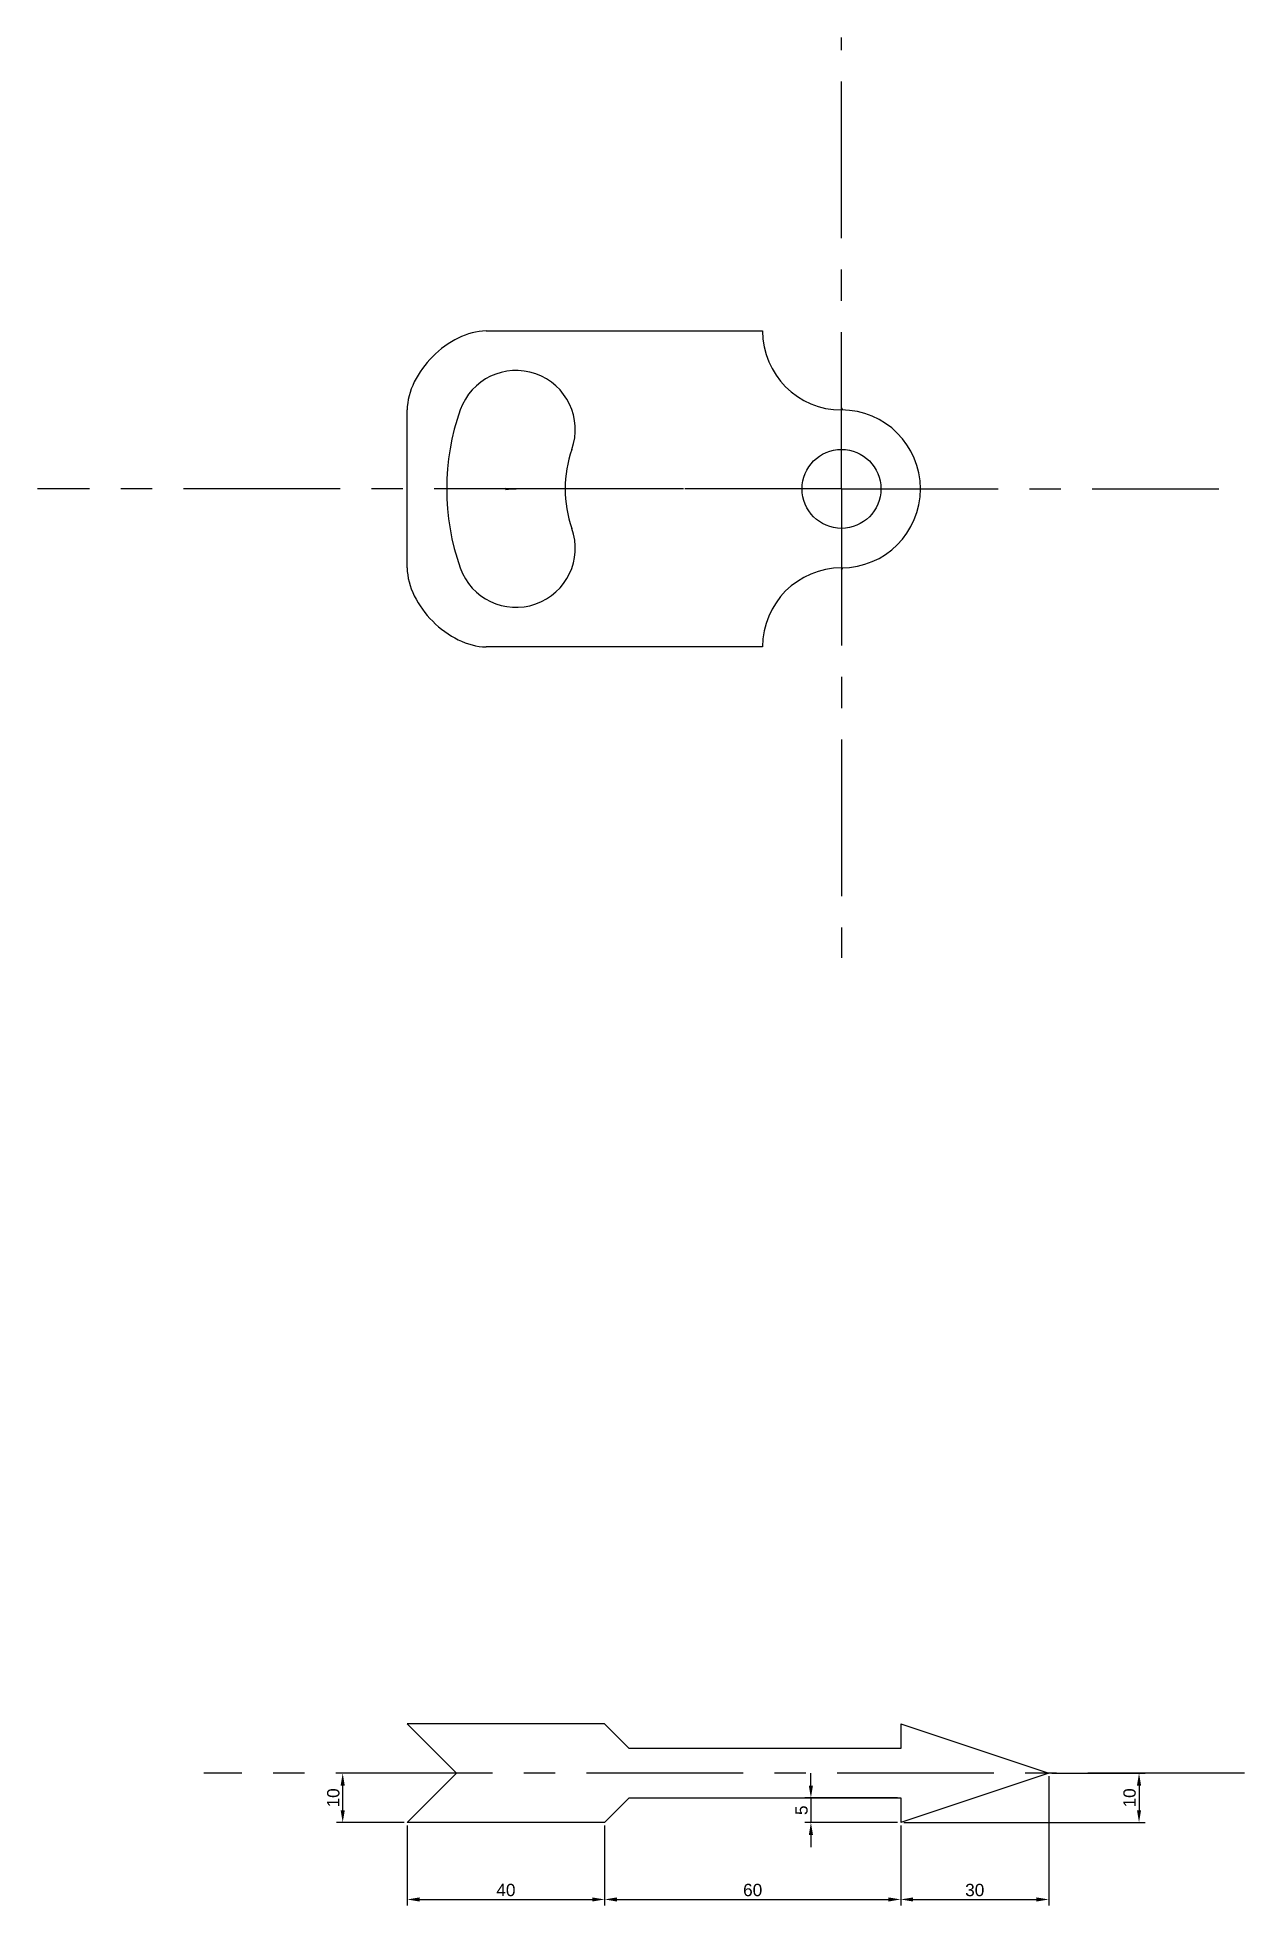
# Model space of a CAD drawing. Extents: x -55 to 832, y 4 to 405.
# Drawn here: x -54.7 to 190, y 26.6 to 405.2 of the extents above; entities that cross this region are included whole.
import ezdxf

# ---------------------------------------------------------------- set-up
doc = ezdxf.new("R2010")
doc.units = 0
doc.linetypes.add('CENTER', pattern=[50.8, 31.75, -6.35, 6.35, -6.35])
doc.layers.get('0').update_dxf_attribs({"linetype": 'CONTINUOUS'})
doc.layers.get('DEFPOINTS').update_dxf_attribs({"linetype": 'CONTINUOUS'})
doc.styles.get("Standard").update_dxf_attribs({"font": 'arial.ttf'})
doc.dimstyles.new('ISO-25', dxfattribs={"dimtxt": 2.5, "dimasz": 2.5, "dimexe": 1.25, "dimexo": 0.625, "dimtad": 1, "dimtxsty": 'STANDARD', "dimcen": 2.5, "dimazin": 3, "dimtfac": 1, "dimtmove": 0, "dimatfit": 3})

msp = doc.modelspace()

# ---------------------------------------------------------------- blocks, each defined once
blk = doc.blocks.new('*D3')
at = {"color": 0}
for p, q in [((20.27, 42.84), (20.27, 26.63)), ((60.27, 42.84), (60.27, 26.63)), ((22.77, 27.88), (57.77, 27.88))]:
    blk.add_line(p, q, dxfattribs=at)
for points in [[(22.77, 28.29), (22.77, 27.46), (20.27, 27.88)], [(57.77, 28.29), (57.77, 27.46), (60.27, 27.88)]]:
    blk.add_solid(points, dxfattribs=at)
at = {"layer": 'DEFPOINTS', "color": 0}
for p in [(20.27, 43.46), (60.27, 43.46), (60.27, 27.88)]:
    blk.add_point(p, dxfattribs=at)
at = {"color": 0, "insert": (40.27, 29.78), "char_height": 2.5, "attachment_point": 5}
blk.add_mtext('40', dxfattribs=at)
blk = doc.blocks.new('*D4')
at = {"color": 0}
for p, q in [((60.27, 42.84), (60.27, 26.63)), ((120.27, 42.84), (120.27, 26.63)), ((62.77, 27.88), (117.77, 27.88))]:
    blk.add_line(p, q, dxfattribs=at)
for points in [[(62.77, 28.29), (62.77, 27.46), (60.27, 27.88)], [(117.77, 28.29), (117.77, 27.46), (120.27, 27.88)]]:
    blk.add_solid(points, dxfattribs=at)
at = {"layer": 'DEFPOINTS', "color": 0}
for p in [(60.27, 43.46), (120.27, 43.46), (120.27, 27.88)]:
    blk.add_point(p, dxfattribs=at)
at = {"color": 0, "insert": (90.27, 29.78), "char_height": 2.5, "attachment_point": 5}
blk.add_mtext('60', dxfattribs=at)
blk = doc.blocks.new('*D5')
at = {"color": 0}
for p, q in [((150.27, 52.84), (150.27, 26.63)), ((120.27, 42.84), (120.27, 26.63)), ((122.77, 27.88), (147.77, 27.88))]:
    blk.add_line(p, q, dxfattribs=at)
for points in [[(122.77, 28.29), (122.77, 27.46), (120.27, 27.88)], [(147.77, 28.29), (147.77, 27.46), (150.27, 27.88)]]:
    blk.add_solid(points, dxfattribs=at)
at = {"layer": 'DEFPOINTS', "color": 0}
for p in [(150.27, 53.46), (120.27, 43.46), (150.27, 27.88)]:
    blk.add_point(p, dxfattribs=at)
at = {"color": 0, "insert": (135.27, 29.78), "char_height": 2.5, "attachment_point": 5}
blk.add_mtext('30', dxfattribs=at)
blk = doc.blocks.new('*D6')
at = {"color": 0}
for p, q in [((150.89, 53.46), (169.81, 53.46)), ((168.56, 50.96), (168.56, 45.96)), ((120.89, 43.46), (169.81, 43.46))]:
    blk.add_line(p, q, dxfattribs=at)
for points in [[(168.14, 50.96), (168.97, 50.96), (168.56, 53.46)], [(168.14, 45.96), (168.97, 45.96), (168.56, 43.46)]]:
    blk.add_solid(points, dxfattribs=at)
at = {"layer": 'DEFPOINTS', "color": 0}
for p in [(150.27, 53.46), (120.27, 43.46), (168.56, 43.46)]:
    blk.add_point(p, dxfattribs=at)
at = {"color": 0, "insert": (166.65, 48.46), "char_height": 2.5, "attachment_point": 5, "rotation": 90}
blk.add_mtext('10', dxfattribs=at)
blk = doc.blocks.new('*D8')
at = {"color": 0}
for p, q in [((102.07, 50.96), (102.07, 53.46)), ((119.64, 48.46), (100.82, 48.46)), ((102.07, 48.46), (102.07, 43.46)), ((119.64, 43.46), (100.82, 43.46)), ((102.07, 40.96), (102.07, 38.46))]:
    blk.add_line(p, q, dxfattribs=at)
for points in [[(101.65, 50.96), (102.49, 50.96), (102.07, 48.46)], [(101.65, 40.96), (102.49, 40.96), (102.07, 43.46)]]:
    blk.add_solid(points, dxfattribs=at)
at = {"layer": 'DEFPOINTS', "color": 0}
for p in [(120.27, 48.46), (102.07, 43.46), (120.27, 43.46)]:
    blk.add_point(p, dxfattribs=at)
at = {"color": 0, "insert": (100.17, 45.96), "char_height": 2.5, "attachment_point": 5, "rotation": 90}
blk.add_mtext('5', dxfattribs=at)
blk = doc.blocks.new('*D9')
at = {"color": 0}
for p, q in [((29.64, 53.46), (5.95, 53.46)), ((7.2, 45.96), (7.2, 50.96)), ((19.64, 43.46), (5.95, 43.46))]:
    blk.add_line(p, q, dxfattribs=at)
for points in [[(6.78, 50.96), (7.62, 50.96), (7.2, 53.46)], [(6.78, 45.96), (7.62, 45.96), (7.2, 43.46)]]:
    blk.add_solid(points, dxfattribs=at)
at = {"layer": 'DEFPOINTS', "color": 0}
for p in [(7.2, 53.46), (30.27, 53.46), (20.27, 43.46)]:
    blk.add_point(p, dxfattribs=at)
at = {"color": 0, "insert": (5.3, 48.46), "char_height": 2.5, "attachment_point": 5, "rotation": 90}
blk.add_mtext('10', dxfattribs=at)

# ---------------------------------------------------------------- dimensions: what is measured, and where the dimension line sits
for base, p1, p2, picture, middle in [((7.201, 53.465), (20.267, 43.465), (30.267, 53.465), '*D9', (5.3, 48.465)), ((102.07, 43.465), (120.267, 48.465), (120.267, 43.465), '*D8', (100.174, 45.965)), ((168.556, 43.465), (150.267, 53.465), (120.267, 43.465), '*D6', (166.655, 48.465))]:
    dim = msp.add_linear_dim(base=base, p1=p1, p2=p2, angle=90, dimstyle='ISO-25')
    dim.commit()
    dim.dimension.update_dxf_attribs({"geometry": picture, "text_midpoint": middle})
for base, p1, p2, picture, middle in [((150.267, 27.877), (120.267, 43.465), (150.267, 53.465), '*D5', (135.267, 29.779)), ((60.267, 27.877), (20.267, 43.465), (60.267, 43.465), '*D3', (40.267, 29.778)), ((120.267, 27.877), (60.267, 43.465), (120.267, 43.465), '*D4', (90.267, 29.778))]:
    dim = msp.add_linear_dim(base=base, p1=p1, p2=p2, dimstyle='ISO-25')
    dim.commit()
    dim.dimension.update_dxf_attribs({"geometry": picture, "text_midpoint": middle})

# ---------------------------------------------------------------- linework, layer by layer
at = {"linetype": 'CENTER'}
for p, q in [((108.267, 313.706), (108.267, 405.204)), ((108.267, 313.706), (-54.67, 313.706)), ((108.267, 313.706), (76.267, 313.706)), ((108.267, 313.706), (108.267, 218.674)), ((108.267, 313.706), (184.762, 313.706)), ((189.956, 53.465), (-20.907, 53.465))]:
    msp.add_line(p, q, dxfattribs=at)
at = {"linetype": 'BYBLOCK'}
for p, q in [((36.267, 345.706), (92.267, 345.706)), ((20.267, 297.706), (20.267, 329.706)), ((92.267, 281.706), (36.267, 281.706))]:
    msp.add_line(p, q, dxfattribs=at)
for p, q in [((76.267, 313.706), (38.32, 313.706)), ((76.267, 313.706), (42.326, 313.706)), ((56.267, 63.465), (20.267, 63.465)), ((20.267, 63.465), (30.267, 53.465)), ((60.267, 63.465), (56.267, 63.465)), ((65.267, 58.465), (60.267, 63.465)), ((120.267, 63.465), (120.267, 58.465)), ((120.267, 63.465), (150.267, 53.465)), ((120.267, 58.465), (65.267, 58.465)), ((30.267, 53.465), (20.267, 43.465)), ((150.267, 53.465), (120.267, 43.465)), ((60.267, 43.465), (65.267, 48.465)), ((65.267, 48.465), (120.267, 48.465)), ((120.267, 48.465), (120.267, 43.465)), ((60.267, 43.465), (20.267, 43.465))]:
    msp.add_line(p, q)
msp.add_circle((108.267, 313.706), 8, dxfattribs=at)
for centre, start, end in [((108.267, 345.706), 180, 270), ((108.267, 313.706), 270, 90), ((108.267, 281.706), 90, 180)]:
    msp.add_arc(centre, 16, start, end, dxfattribs=at)
for centre, radius, start, end in [((42.326, 325.706), 12, 340.52878, 160.52878), ((76.267, 313.706), 48, 160.52878, 199.47122), ((76.267, 313.706), 36, 26.38433, 27.26604), ((76.267, 313.706), 24, 160.52878, 199.47122), ((76.267, 313.706), 36, 179.71692, 180.28308), ((42.326, 325.706), 12, 260.12285, 270.00217), ((42.326, 301.706), 12, 89.99783, 99.87715), ((42.326, 301.706), 12, 199.47122, 19.47122), ((76.267, 313.706), 36, 332.73396, 333.61567)]:
    msp.add_arc(centre, radius, start, end)
at = {"linetype": 'CENTER'}
for points in [[(36.267, 345.706), (28.725, 345.706), (20.267, 337.249), (20.267, 329.706)], [(20.267, 297.706), (20.267, 290.164), (28.725, 281.706), (36.267, 281.706)]]:
    msp.add_open_spline(points, degree=3, dxfattribs=at)

msp.set_redraw_order([(e.dxf.handle, doc.entitydb.next_handle()) for e in msp.query("TEXT MTEXT ATTDEF DIMENSION ARC_DIMENSION")])  # texts and dimensions are drawn at this point

doc.saveas('drawing.dxf')
